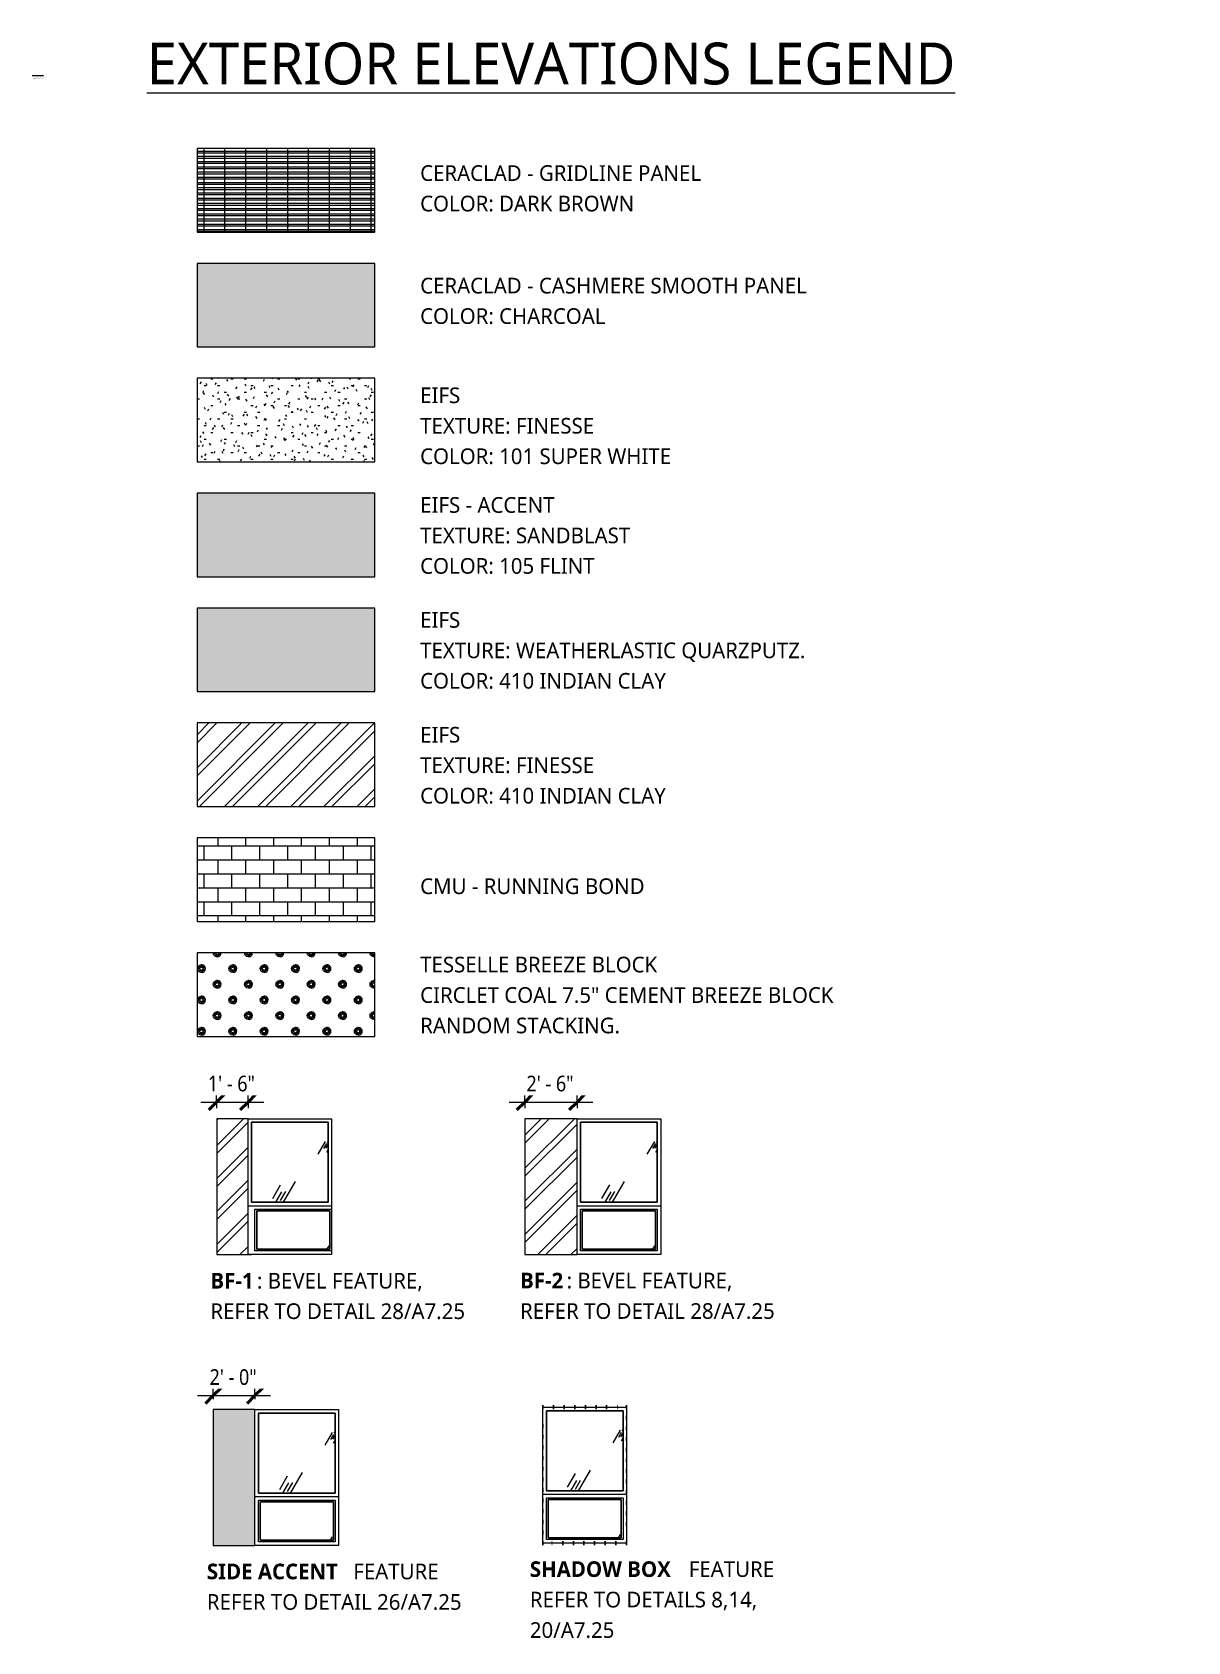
# Model space of a CAD drawing. Header units: inches. Extents: x 6 to 15224, y -733 to 6300.
# Drawn here: x 6 to 670, y -733 to 191 of the extents above; entities that cross this region are included whole.
import ezdxf

# ---------------------------------------------------------------- set-up
doc = ezdxf.new("R2010")
doc.units = ezdxf.units.IN
doc.header["$MEASUREMENT"] = 0
doc.linetypes.add('Dots Space 1_16_', pattern=[6, 0, -6])
for name, color, linetype, lineweight in [('A-ANNO-DIMS', 211, 'Continuous', 13), ('A-ANNO-DIMS-96', 211, 'Continuous', 13), ('A-DETL', 90, 'Continuous', 13), ('A-DETL-GENF', 92, 'Continuous', 13), ('G-ANNO-TEXT', 231, 'Continuous', 13)]:
    doc.layers.add(name, color=color, linetype=linetype, lineweight=lineweight)
doc.styles.add('Open Sans', font='OpenSans-Regular.ttf', dxfattribs={"height": 0.25})
doc.styles.add('Open Sans_1', font='OpenSans-Regular.ttf', dxfattribs={"height": 0.09375})
doc.styles.add('Open Sans_2', font='OpenSans-Regular.ttf', dxfattribs={"height": 24})
doc.styles.add('Open Sans_3', font='OpenSans-Regular.ttf', dxfattribs={"height": 9})
doc.styles.add('Open Sans_4', font='OpenSans-Regular.ttf', dxfattribs={"width": 0.88, "height": 9})
doc.styles.add('Open Sans_B', font='OpenSans-Bold.ttf', dxfattribs={"height": 9})
doc.dimstyles.new('Linear_-_3_32_', dxfattribs={"dimscale": 12, "dimtxt": 9.67122, "dimasz": 0.75, "dimexe": 0.75, "dimexo": 0.5, "dimgap": 0.25, "dimtad": 1, "dimdec": 8, "dimrnd": 0.003906, "dimzin": 3, "dimdsep": 46, "dimlunit": 4, "dimtxsty": 'Open Sans_4', "dimblk1": 'OBLIQUE', "dimblk2": 'OBLIQUE', "dimsah": 1, "dimcen": 0.09, "dimdle": 0.75, "dimadec": 3, "dimazin": 2, "dimtfac": 1, "dimtdec": 4, "dimtix": 1, "dimtmove": 0, "dimatfit": 3, "dimfxl": 1, "dimtvp": 1, "dimtfill": 1, "dimfrac": 2, "dimtolj": 1, "dimtzin": 0, "dimarcsym": 2})
doc.dimstyles.new('Linear_-_3_32__CL', dxfattribs={"dimscale": 12, "dimtxt": 9.67122, "dimasz": 0.75, "dimexe": 0.75, "dimexo": 0.5, "dimgap": 0.25, "dimtad": 1, "dimdec": 8, "dimrnd": 0.003906, "dimzin": 3, "dimdsep": 46, "dimlunit": 4, "dimtxsty": 'Open Sans_4', "dimblk1": 'OBLIQUE', "dimblk2": 'OBLIQUE', "dimsah": 1, "dimcen": 0.09, "dimdle": 0.75, "dimadec": 3, "dimazin": 2, "dimtfac": 1, "dimtdec": 4, "dimtix": 1, "dimtmove": 0, "dimatfit": 3, "dimfxl": 1, "dimtvp": 1, "dimtfill": 1, "dimfrac": 2, "dimtolj": 1, "dimtzin": 0, "dimarcsym": 2})
pattern_1 = [(45, (8.67, 0), (-9.50352, 9.50352), []), (45, (8.67, 14.4), (-9.50352, 9.50352), [])]
pattern_2 = [(59.808, (188.8444, -478.661), (144.0017, 239.99866), [9, -754.581]), (59.808, (188.1104, -485.275), (144.0017, 239.99866), [12, -751.581]), (59.808, (193.2954, -479.845), (144.0017, 239.99866), [6, -757.581]), (59.808, (191.7064, -482.623), (144.0017, 239.99866), [2, -761.581]), (59.808, (194.4014, -481.87), (144.0017, 239.99866), [15, -748.581]), (59.808, (219.8184, -512.064), (144.0017, 239.99866), [5.063, -758.519]), (59.808, (219.3784, -509.8), (144.0017, 239.99866), [6.75, -756.831]), (59.808, (218.1684, -509.942), (144.0017, 239.99866), [3.375, -760.206]), (59.808, (220.2004, -506.439), (144.0017, 239.99866), [1.125, -762.456]), (59.808, (214.9864, -513.171), (144.0017, 239.99866), [8.437, -755.144])]
pattern_3 = [(59.808, (3.9044, -645.779), (144.0017, 239.99866), [9, -754.581]), (59.808, (3.1704, -652.392), (144.0017, 239.99866), [12, -751.581]), (59.808, (8.3554, -646.963), (144.0017, 239.99866), [6, -757.581]), (59.808, (6.7664, -649.741), (144.0017, 239.99866), [2, -761.581]), (59.808, (9.461, -648.987), (144.0017, 239.99866), [15, -748.581]), (59.808, (34.8794, -679.182), (144.0017, 239.99866), [5.063, -758.519]), (59.808, (34.4384, -676.918), (144.0017, 239.99866), [6.75, -756.831]), (59.808, (33.2284, -677.06), (144.0017, 239.99866), [3.375, -760.206]), (59.808, (35.2604, -673.556), (144.0017, 239.99866), [1.125, -762.456]), (59.808, (30.0464, -680.289), (144.0017, 239.99866), [8.437, -755.144])]
pattern_4 = [(59.808, (169.2154, -644.438), (144.0017, 239.99866), [9, -754.581]), (59.808, (168.4814, -651.052), (144.0017, 239.99866), [12, -751.581]), (59.808, (173.6664, -645.622), (144.0017, 239.99866), [6, -757.581]), (59.808, (172.0774, -648.4), (144.0017, 239.99866), [2, -761.581]), (59.808, (174.7724, -647.647), (144.0017, 239.99866), [15, -748.581]), (59.808, (200.1904, -677.841), (144.0017, 239.99866), [5.062, -758.519]), (59.808, (199.7494, -675.577), (144.0017, 239.99866), [6.75, -756.831]), (59.808, (198.5394, -675.719), (144.0017, 239.99866), [3.375, -760.206]), (59.808, (200.5714, -672.216), (144.0017, 239.99866), [1.125, -762.456]), (59.808, (195.3574, -678.948), (144.0017, 239.99866), [8.437, -755.144])]

msp = doc.modelspace()

# ---------------------------------------------------------------- texts
at = {"layer": 'G-ANNO-TEXT', "color": 7, "attachment_point": 1, "bg_fill": 3, "box_fill_scale": 1.25, "bg_fill_color": 256, "bg_fill_true_color": 13158600, "bg_fill_transparency": 0}
for s, insert, char_height, width, style in [('\\LEXTERIOR ELEVATIONS LEGEND', (71.74358169, 185.47558766), 24, 591.759, 'Open Sans_2'), ('\\LGENERAL NOTES - EXTERIOR ELEVATIONS', (6.05004181, 166.91517482), 0.25, 8.08, 'Open Sans'), ('CERACLAD - GRIDLINE PANEL', (228.74466436, 115.04122809), 9, 208.161, 'Open Sans_3'), ('CERACLAD - CASHMERE SMOOTH PANEL', (228.74466436, 50.39046312), 9, 290.274, 'Open Sans_3'), ('EIFS', (228.74466436, -12.60953688), 9, 29.088, 'Open Sans_3'), ('EIFS - ACCENT', (228.74466436, -75.60953688), 9, 99.384, 'Open Sans_3'), ('EIFS', (228.74466436, -141.60953688), 9, 29.088, 'Open Sans_3'), ('EIFS', (228.74466436, -207.60953688), 9, 29.088, 'Open Sans_3'), ('CMU - RUNNING BOND', (228.74466436, -294.60953688), 9, 167.256, 'Open Sans_3'), ('TESSELLE BREEZE BLOCK', (228.74466436, -339.60953688), 9, 177.558, 'Open Sans_3'), ('BF-1', (108.2845703, -521.22950405), 9, 32.421, 'Open Sans_B'), ('SIDE ACCENT', (106.2845703, -688.23954545), 9, 98.172, 'Open Sans_B'), ('SHADOW BOX ', (291.72659137, -686.89881934), 9, 110.595, 'Open Sans_B')]:
    msp.add_mtext(s, dxfattribs=dict(at, insert=insert, char_height=char_height, width=width, style=style))

# ---------------------------------------------------------------- blocks, each defined once
blk = doc.blocks.new('DIMBLOCK1-ELEVATIONS - EXTERIOR - LEGEND')
at = {"layer": 'A-ANNO-DIMS-96'}
for p, q in [((111.9, -423.07), (111.9, -414.07)), ((129.9, -423.07), (129.9, -414.07)), ((102.9, -423.07), (138.9, -423.07)), ((111.9, -423.07), (111.9, -426.64)), ((129.9, -423.07), (129.9, -426.64))]:
    blk.add_line(p, q, dxfattribs=at)
at = {"layer": 'A-ANNO-DIMS-96', "lineweight": 50}
for p, q in [((111.9, -423.07), (107.4, -427.57)), ((111.9, -423.07), (116.4, -418.57)), ((129.9, -423.07), (125.4, -427.57)), ((129.9, -423.07), (134.4, -418.57))]:
    blk.add_line(p, q, dxfattribs=at)
at = {"layer": 'A-ANNO-DIMS-96', "color": 0, "insert": (106.83, -407.96), "char_height": 9, "width": 33.7802, "attachment_point": 1, "line_spacing_factor": 1.151336, "style": 'Open Sans_4', "bg_fill": 3, "box_fill_scale": 1.25, "bg_fill_color": 256, "bg_fill_true_color": 13158600, "bg_fill_transparency": 0}
blk.add_mtext('1\' - 6"', dxfattribs=at)
blk = doc.blocks.new('_Oblique')
at = {"color": 0, "linetype": 'ByBlock', "lineweight": -2}
blk.add_line((-0.5, -0.5), (0.5, 0.5), dxfattribs=at)
blk = doc.blocks.new('DIMBLOCK2-ELEVATIONS - EXTERIOR - LEGEND')
at = {"layer": 'A-ANNO-DIMS-96'}
for p, q in [((100.9, -591.68), (142.9, -591.68)), ((109.9, -591.68), (109.9, -582.68)), ((109.9, -591.68), (109.9, -593.76)), ((133.9, -591.68), (133.9, -582.68)), ((133.9, -591.68), (133.9, -593.76))]:
    blk.add_line(p, q, dxfattribs=at)
at = {"layer": 'A-ANNO-DIMS-96', "lineweight": 50}
for p, q in [((109.9, -591.68), (105.4, -596.18)), ((109.9, -591.68), (114.4, -587.18)), ((133.9, -591.68), (129.4, -596.18)), ((133.9, -591.68), (138.4, -587.18))]:
    blk.add_line(p, q, dxfattribs=at)
at = {"layer": 'A-ANNO-DIMS-96', "color": 0, "insert": (107.83, -576.57), "char_height": 9, "width": 33.7802, "attachment_point": 1, "line_spacing_factor": 1.151336, "style": 'Open Sans_4', "bg_fill": 3, "box_fill_scale": 1.25, "bg_fill_color": 256, "bg_fill_true_color": 13158600, "bg_fill_transparency": 0}
blk.add_mtext('2\' - 0"', dxfattribs=at)
blk = doc.blocks.new('DIMBLOCK3-ELEVATIONS - EXTERIOR - LEGEND')
at = {"layer": 'A-ANNO-DIMS-96'}
for p, q in [((288.84, -423.07), (288.84, -414.07)), ((318.84, -423.07), (318.84, -414.07)), ((279.84, -423.07), (327.84, -423.07)), ((288.84, -423.07), (288.84, -426.64)), ((318.84, -423.07), (318.84, -426.64))]:
    blk.add_line(p, q, dxfattribs=at)
at = {"layer": 'A-ANNO-DIMS-96', "lineweight": 50}
for p, q in [((288.84, -423.07), (284.34, -427.57)), ((288.84, -423.07), (293.34, -418.57)), ((318.84, -423.07), (314.34, -427.57)), ((318.84, -423.07), (323.34, -418.57))]:
    blk.add_line(p, q, dxfattribs=at)
at = {"layer": 'A-ANNO-DIMS-96', "color": 0, "insert": (289.77, -407.96), "char_height": 9, "width": 33.7802, "attachment_point": 1, "line_spacing_factor": 1.151336, "style": 'Open Sans_4', "bg_fill": 3, "box_fill_scale": 1.25, "bg_fill_color": 256, "bg_fill_true_color": 13158600, "bg_fill_transparency": 0}
blk.add_mtext('2\' - 6"', dxfattribs=at)

# ---------------------------------------------------------------- hatches: boundary and pattern name
at = {"layer": 'A-DETL-GENF'}
h = msp.add_hatch(dxfattribs=at)
h.set_pattern_fill('FP_1', style=0, pattern_type=2)
h.set_pattern_definition([(180, (44.67, 0), (-2e-15, -18), [36, 0]), (180, (44.67, 18), (-2e-15, -18), [36, 0]), (180, (44.67, 15), (-2e-15, -18), [36, 0]), (180, (44.67, 12), (-2e-15, -18), [36, 0]), (180, (44.67, 9), (-2e-15, -18), [36, 0]), (180, (44.67, 6), (-2e-15, -18), [36, 0]), (180, (44.67, 3), (-2e-15, -18), [36, 0]), (90, (8.67, 0), (-36, 2e-15), [18, 0]), (90, (20.67, 0), (-36, 2e-15), [18, 0]), (90, (32.67, 0), (-36, 2e-15), [18, 0]), (90, (44.67, 0), (-36, 2e-15), [18, 0]), (180, (44.67, 17), (-2e-15, -18), [36, 0]), (180, (44.67, 14), (-2e-15, -18), [36, 0]), (180, (44.67, 11), (-2e-15, -18), [36, 0]), (180, (44.67, 8), (-2e-15, -18), [36, 0]), (180, (44.67, 5), (-2e-15, -18), [36, 0]), (180, (44.67, 2), (-2e-15, -18), [36, 0])])
h.paths.add_polyline_path([(202.6250919, 76.65498736), (202.6250919, 124.65498736), (100.6250919, 124.65498736), (100.6250919, 76.65498736)])
for color, points in [(8, [(202.6250919, 10.65498736), (202.6250919, 58.65498736), (100.6250919, 58.65498736), (100.6250919, 10.65498736)]), (29, [(202.6250919, -121.34501264), (202.6250919, -73.34501264), (100.6250919, -73.34501264), (100.6250919, -121.34501264)]), (29, [(109.90147541, -677.75893917), (133.90147541, -677.75893917), (133.90147541, -599.75893917), (109.90147541, -599.75893917)])]:
    msp.add_hatch(color=color, dxfattribs=at).paths.add_polyline_path(points)
h = msp.add_hatch(dxfattribs=at)
h.set_pattern_fill('FP_2', color=8, style=0, pattern_type=2)
h.set_pattern_definition([(0, (8.6704, 0), (15.36, 3.84), [1.267, -10.253, 1.267, -10.253, -61.44]), (0, (8.6704, 0), (15.36, 3.84), [-23.04, 1.267, -21.773, 1.267, -10.253, -26.88]), (0, (8.6704, 0), (15.36, 3.84), [-57.6, 1.267, -6.413, 1.267, -17.933]), (120, (14.4304, 1.92), (-11.00554, 11.38215), [1.267, -10.253, 1.267, -10.253, -61.44]), (120, (14.4304, 1.92), (-11.00554, 11.38215), [-23.04, 1.267, -21.773, 1.267, -10.253, -26.88]), (120, (14.4304, 1.92), (-11.00554, 11.38215), [-57.6, 1.267, -6.413, 1.267, -17.933]), (240, (16.3504, 9.6), (-4.35446, -15.22215), [1.267, -10.253, 1.267, -10.253, -61.44]), (240, (16.3504, 9.6), (-4.35446, -15.22215), [-23.04, 1.267, -21.773, 1.267, -10.253, -26.88]), (240, (16.3504, 9.6), (-4.35446, -15.22215), [-57.6, 1.267, -6.413, 1.267, -17.933])])
h.paths.add_polyline_path([(202.6250919, -55.34501264), (202.6250919, -7.34501264), (100.6250919, -7.34501264), (100.6250919, -55.34501264)])
h = msp.add_hatch(dxfattribs=at)
h.set_pattern_fill('FP_3', color=8, style=0, pattern_type=2)
h.set_pattern_definition([(0, (8.6704, 0), (3.84, 0.96), [0.12672, -2.753, 0.12672, -2.753, -15.36]), (0, (8.6704, 0), (3.84, 0.96), [-5.76, 0.12672, -5.633, 0.12672, -2.753, -6.72]), (0, (8.6704, 0), (3.84, 0.96), [-14.4, 0.12672, -1.793, 0.12672, -4.673]), (120, (10.1104, 0.48), (-2.7513844, 2.8455376), [0.12672, -2.753, 0.12672, -2.753, -15.36]), (120, (10.1104, 0.48), (-2.7513844, 2.8455376), [-5.76, 0.12672, -5.633, 0.12672, -2.753, -6.72]), (120, (10.1104, 0.48), (-2.7513844, 2.8455376), [-14.4, 0.12672, -1.793, 0.12672, -4.673]), (240, (10.5904, 2.4), (-1.0886156, -3.8055376), [0.12672, -2.753, 0.12672, -2.753, -15.36]), (240, (10.5904, 2.4), (-1.0886156, -3.8055376), [-5.76, 0.12672, -5.633, 0.12672, -2.753, -6.72]), (240, (10.5904, 2.4), (-1.0886156, -3.8055376), [-14.4, 0.12672, -1.793, 0.12672, -4.673])])
h.paths.add_polyline_path([(202.6250919, -187.34501264), (202.6250919, -139.34501264), (100.6250919, -139.34501264), (100.6250919, -187.34501264)])
h = msp.add_hatch(dxfattribs=at)
h.set_pattern_fill('FP_4', color=8, style=0, pattern_type=2)
h.set_pattern_definition(pattern_1)
h.paths.add_polyline_path([(202.6250919, -253.34501264), (202.6250919, -205.34501264), (100.6250919, -205.34501264), (100.6250919, -253.34501264)])
h = msp.add_hatch(dxfattribs=at)
h.set_pattern_fill('FP_5', color=47, style=0, pattern_type=2)
h.set_pattern_definition([(0, (8.6704, -396), (0, 8), []), (90, (8.6704, -396), (-8, 8), [8, -8])])
h.paths.add_polyline_path([(202.6250919, -319.34501264), (202.6250919, -271.34501264), (100.6250919, -271.34501264), (100.6250919, -319.34501264)])
h = msp.add_hatch(dxfattribs=at)
h.set_pattern_fill('FP_6', color=8, style=0, pattern_type=2)
h.set_pattern_definition([(101.31, (15.4374, 13.503), (-2e-05, 17.99954), [0.6404, -182.924]), (113.962, (15.3264, 14.133), (-35.999447, 90.000185), [0.6404, -176.639]), (130.601, (15.0624, 14.715), (-71.9993, 90.00048), [0.6404, -165.311]), (147.995, (14.6464, 15.204), (-108.000698, 71.999422), [0.6404, -169.171]), (163.301, (14.1044, 15.545), (-72.000262, 17.99993), [0.6404, -187.285]), (180, (13.49, 15.727), (-2e-15, -18), [0.6404, -35.36]), (16.699, (12.2364, 15.545), (72.000262, 17.99993), [0.6404, -187.285]), (32.005, (11.6944, 15.204), (108.000698, 71.999422), [0.6404, -169.171]), (49.399, (11.2784, 14.715), (71.9993, 90.00048), [0.6404, -165.311]), (66.038, (11.0144, 14.133), (35.999447, 90.000185), [0.6404, -176.639]), (78.69, (10.9034, 13.503), (2e-05, 17.99954), [0.6404, -182.924]), (101.31, (11.0284, 12.869), (-2e-05, 17.99954), [0.6404, -182.924]), (113.962, (11.2744, 12.282), (-35.999447, 90.000185), [0.6404, -176.639]), (130.601, (11.6954, 11.798), (-71.9993, 90.00048), [0.6404, -165.311]), (147.995, (12.2374, 11.457), (-108.000698, 71.999422), [0.6404, -169.171]), (163.301, (12.8494, 11.271), (-72.000262, 17.99993), [0.6404, -187.285]), (180, (13.49, 11.273), (-2e-15, -18), [0.6404, -35.36]), (16.699, (13.4914, 11.271), (72.000262, 17.99993), [0.6404, -187.285]), (32.005, (14.1034, 11.457), (108.000698, 71.999422), [0.6404, -169.171]), (49.399, (14.6454, 11.798), (71.9993, 90.00048), [0.6404, -165.311]), (66.038, (15.0664, 12.282), (35.999447, 90.000185), [0.6404, -176.639]), (78.69, (15.3124, 12.869), (2e-05, 17.99954), [0.6404, -182.924]), (101.31, (33.4374, 13.503), (-2e-05, 17.99954), [0.6404, -182.924]), (113.962, (33.3264, 14.133), (-35.999447, 90.000185), [0.6404, -176.639]), (130.601, (33.0624, 14.715), (-71.9993, 90.00048), [0.6404, -165.311]), (147.995, (32.6464, 15.204), (-108.000698, 71.99942), [0.6404, -169.171]), (163.301, (32.1044, 15.545), (-72.000262, 17.99993), [0.6404, -187.285]), (180, (31.49, 15.727), (-2e-15, -18), [0.6404, -35.36]), (16.699, (30.2364, 15.545), (72.000262, 17.99993), [0.6404, -187.285]), (32.005, (29.6944, 15.204), (108.000698, 71.99942), [0.6404, -169.171]), (49.399, (29.2784, 14.715), (71.9993, 90.00048), [0.6404, -165.311]), (66.038, (29.0144, 14.133), (35.999447, 90.000185), [0.6404, -176.639]), (78.69, (28.9034, 13.503), (2e-05, 17.99954), [0.6404, -182.924]), (101.31, (29.0284, 12.869), (-2e-05, 17.99954), [0.6404, -182.924]), (113.962, (29.2744, 12.282), (-35.999447, 90.000185), [0.6404, -176.639]), (130.601, (29.6954, 11.798), (-71.9993, 90.00048), [0.6404, -165.311]), (147.995, (30.2374, 11.457), (-108.000698, 71.99942), [0.6404, -169.171]), (163.301, (30.8494, 11.271), (-72.000262, 17.99993), [0.6404, -187.285]), (180, (31.49, 11.273), (-2e-15, -18), [0.6404, -35.36]), (16.699, (31.4914, 11.271), (72.000262, 17.99993), [0.6404, -187.285]), (32.005, (32.1034, 11.457), (108.000698, 71.99942), [0.6404, -169.171]), (49.399, (32.6454, 11.798), (71.9993, 90.00048), [0.6404, -165.311]), (66.038, (33.0664, 12.282), (35.999447, 90.000185), [0.6404, -176.639]), (78.69, (33.3124, 12.869), (2e-05, 17.99954), [0.6404, -182.924]), (101.31, (24.4374, 4.503), (-2e-05, 17.99954), [0.6404, -182.924]), (113.962, (24.3264, 5.133), (-35.999447, 90.000185), [0.6404, -176.639]), (130.601, (24.0624, 5.715), (-71.9993, 90.00048), [0.6404, -165.311]), (147.995, (23.6464, 6.204), (-108.000698, 71.99942), [0.6404, -169.171]), (163.301, (23.1044, 6.545), (-72.000262, 17.99993), [0.6404, -187.285]), (180, (22.49, 6.727), (-2e-15, -18), [0.6404, -35.36]), (16.699, (21.2364, 6.545), (72.000262, 17.99993), [0.6404, -187.285]), (32.005, (20.6944, 6.204), (108.000698, 71.99942), [0.6404, -169.171]), (49.399, (20.2784, 5.715), (71.9993, 90.00048), [0.6404, -165.311]), (66.038, (20.0144, 5.133), (35.999447, 90.000185), [0.6404, -176.639]), (78.69, (19.9034, 4.503), (2e-05, 17.99954), [0.6404, -182.924]), (101.31, (20.0284, 3.869), (-2e-05, 17.99954), [0.6404, -182.924]), (113.962, (20.2744, 3.282), (-35.999447, 90.000185), [0.6404, -176.639]), (130.601, (20.6954, 2.798), (-71.9993, 90.00048), [0.6404, -165.311]), (147.995, (21.2374, 2.457), (-108.000698, 71.99942), [0.6404, -169.171]), (163.301, (21.8494, 2.271), (-72.000262, 17.99993), [0.6404, -187.285]), (180, (22.49, 2.273), (-2e-15, -18), [0.6404, -35.36]), (16.699, (22.4914, 2.271), (72.000262, 17.99993), [0.6404, -187.285]), (32.005, (23.1034, 2.457), (108.000698, 71.99942), [0.6404, -169.171]), (49.399, (23.6454, 2.798), (71.9993, 90.00048), [0.6404, -165.311]), (66.038, (24.0664, 3.282), (35.999447, 90.000185), [0.6404, -176.639]), (78.69, (24.3124, 3.869), (2e-05, 17.99954), [0.6404, -182.924]), (101.31, (42.4374, 4.503), (-2e-05, 17.99954), [0.6404, -182.924]), (113.962, (42.3264, 5.133), (-35.999447, 90.000185), [0.6404, -176.639]), (130.601, (42.0624, 5.715), (-71.9993, 90.00048), [0.6404, -165.311]), (147.995, (41.6464, 6.204), (-108.000698, 71.99942), [0.6404, -169.171]), (163.301, (41.1044, 6.545), (-72.000262, 17.99993), [0.6404, -187.285]), (180, (40.49, 6.727), (-2e-15, -18), [0.6404, -35.36]), (16.699, (39.2364, 6.545), (72.000262, 17.99993), [0.6404, -187.285]), (32.005, (38.6944, 6.204), (108.000698, 71.99942), [0.6404, -169.171]), (49.399, (38.2784, 5.715), (71.9993, 90.00048), [0.6404, -165.311]), (66.038, (38.0144, 5.133), (35.999447, 90.000185), [0.6404, -176.639]), (78.69, (37.9034, 4.503), (2e-05, 17.99954), [0.6404, -182.924]), (101.31, (38.0284, 3.869), (-2e-05, 17.99954), [0.6404, -182.924]), (113.962, (38.2744, 3.282), (-35.999447, 90.000185), [0.6404, -176.639]), (130.601, (38.6954, 2.798), (-71.9993, 90.00048), [0.6404, -165.311]), (147.995, (39.2374, 2.457), (-108.000698, 71.99942), [0.6404, -169.171]), (163.301, (39.8494, 2.271), (-72.000262, 17.99993), [0.6404, -187.285]), (180, (40.49, 2.273), (-2e-15, -18), [0.6404, -35.36]), (16.699, (40.4914, 2.271), (72.000262, 17.99993), [0.6404, -187.285]), (32.005, (41.1034, 2.457), (108.000698, 71.99942), [0.6404, -169.171]), (49.399, (41.6454, 2.798), (71.9993, 90.00048), [0.6404, -165.311]), (66.038, (42.0664, 3.282), (35.999447, 90.000185), [0.6404, -176.639]), (78.69, (42.3124, 3.869), (2e-05, 17.99954), [0.6404, -182.924]), (101.31, (14.6764, 13.501), (-2e-05, 17.99954), [0.5209, -183.044]), (119.745, (14.5794, 14.012), (-36.00061, 72.00023), [0.5209, -144.6]), (140.194, (14.3204, 14.465), (-36.000244, 36.00027), [0.5209, -140.064]), (159.444, (13.9194, 14.797), (-107.999864, 36.000367), [0.5209, -153.271]), (180, (13.43, 14.977), (-2e-15, -18), [0.521, -35.479]), (20.556, (12.4214, 14.797), (107.999864, 36.000367), [0.5209, -153.271]), (39.806, (12.0204, 14.465), (36.000244, 36.00027), [0.5209, -140.064]), (60.255, (11.7614, 14.012), (36.00061, 72.00023), [0.5209, -144.6]), (78.69, (11.6644, 13.501), (2e-05, 17.99954), [0.5209, -183.044]), (101.31, (11.7664, 12.988), (-2e-05, 17.99954), [0.5209, -183.044]), (119.745, (12.0204, 12.535), (-36.00061, 72.00023), [0.5209, -144.6]), (140.194, (12.4214, 12.202), (-36.000244, 36.00027), [0.5209, -140.064]), (159.444, (12.9094, 12.02), (-107.999864, 36.000367), [0.5209, -153.271]), (0, (12.91, 12.023), (0, -18), [0.521, -35.479]), (20.556, (13.4314, 12.02), (107.999864, 36.000367), [0.5209, -153.271]), (39.806, (13.9194, 12.202), (36.000244, 36.00027), [0.5209, -140.064]), (60.255, (14.3204, 12.535), (36.00061, 72.00023), [0.5209, -144.6]), (78.69, (14.5744, 12.988), (2e-05, 17.99954), [0.5209, -183.044]), (101.31, (32.6764, 13.501), (-2e-05, 17.99954), [0.5209, -183.044]), (119.745, (32.5794, 14.012), (-36.00061, 72.00023), [0.5209, -144.6]), (140.194, (32.3204, 14.465), (-36.000244, 36.00027), [0.5209, -140.064]), (159.444, (31.9194, 14.797), (-107.999864, 36.000367), [0.5209, -153.271]), (180, (31.43, 14.977), (-2e-15, -18), [0.521, -35.479]), (20.556, (30.4214, 14.797), (107.999864, 36.000367), [0.5209, -153.271]), (39.806, (30.0204, 14.465), (36.000244, 36.00027), [0.5209, -140.064]), (60.255, (29.7614, 14.012), (36.00061, 72.00023), [0.5209, -144.6]), (78.69, (29.6644, 13.501), (2e-05, 17.99954), [0.5209, -183.044]), (101.31, (29.7664, 12.988), (-2e-05, 17.99954), [0.5209, -183.044]), (119.745, (30.0204, 12.535), (-36.00061, 72.00023), [0.5209, -144.6]), (140.194, (30.4214, 12.202), (-36.000244, 36.00027), [0.5209, -140.064]), (159.444, (30.9094, 12.02), (-107.999864, 36.000367), [0.5209, -153.271]), (0, (30.91, 12.023), (0, -18), [0.521, -35.479]), (20.556, (31.4314, 12.02), (107.999864, 36.000367), [0.5209, -153.271]), (39.806, (31.9194, 12.202), (36.000244, 36.00027), [0.5209, -140.064]), (60.255, (32.3204, 12.535), (36.00061, 72.00023), [0.5209, -144.6]), (78.69, (32.5744, 12.988), (2e-05, 17.99954), [0.5209, -183.044]), (101.31, (23.6764, 4.501), (-2e-05, 17.99954), [0.5209, -183.044]), (119.745, (23.5794, 5.012), (-36.00061, 72.00023), [0.5209, -144.6]), (140.194, (23.3204, 5.465), (-36.000244, 36.00027), [0.5209, -140.064]), (159.444, (22.9194, 5.797), (-107.999864, 36.000367), [0.5209, -153.271]), (180, (22.43, 5.977), (-2e-15, -18), [0.521, -35.479]), (20.556, (21.4214, 5.797), (107.999864, 36.000367), [0.5209, -153.271]), (39.806, (21.0204, 5.465), (36.000244, 36.00027), [0.5209, -140.064]), (60.255, (20.7614, 5.012), (36.00061, 72.00023), [0.5209, -144.6]), (78.69, (20.6644, 4.501), (2e-05, 17.99954), [0.5209, -183.044]), (101.31, (20.7664, 3.988), (-2e-05, 17.99954), [0.5209, -183.044]), (119.745, (21.0204, 3.535), (-36.00061, 72.00023), [0.5209, -144.6]), (140.194, (21.4214, 3.202), (-36.000244, 36.00027), [0.5209, -140.064]), (159.444, (21.9094, 3.02), (-107.999864, 36.000367), [0.5209, -153.271]), (0, (21.91, 3.023), (0, -18), [0.521, -35.479]), (20.556, (22.4314, 3.02), (107.999864, 36.000367), [0.5209, -153.271]), (39.806, (22.9194, 3.202), (36.000244, 36.00027), [0.5209, -140.064]), (60.255, (23.3204, 3.535), (36.00061, 72.00023), [0.5209, -144.6]), (78.69, (23.5744, 3.988), (2e-05, 17.99954), [0.5209, -183.044]), (101.31, (41.6764, 4.501), (-2e-05, 17.99954), [0.5209, -183.044]), (119.745, (41.5794, 5.012), (-36.00061, 72.00023), [0.5209, -144.6]), (140.194, (41.3204, 5.465), (-36.000244, 36.00027), [0.5209, -140.064]), (159.444, (40.9194, 5.797), (-107.999864, 36.000367), [0.5209, -153.271]), (180, (40.43, 5.977), (-2e-15, -18), [0.521, -35.479]), (20.556, (39.4214, 5.797), (107.999864, 36.000367), [0.5209, -153.271]), (39.806, (39.0204, 5.465), (36.000244, 36.00027), [0.5209, -140.064]), (60.255, (38.7614, 5.012), (36.00061, 72.00023), [0.5209, -144.6]), (78.69, (38.6644, 4.501), (2e-05, 17.99954), [0.5209, -183.044]), (101.31, (38.7664, 3.988), (-2e-05, 17.99954), [0.5209, -183.044]), (119.745, (39.0204, 3.535), (-36.00061, 72.00023), [0.5209, -144.6]), (140.194, (39.4214, 3.202), (-36.000244, 36.00027), [0.5209, -140.064]), (159.444, (39.9094, 3.02), (-107.999864, 36.000367), [0.5209, -153.271]), (0, (39.91, 3.023), (0, -18), [0.521, -35.479]), (20.556, (40.4314, 3.02), (107.999864, 36.000367), [0.5209, -153.271]), (39.806, (40.9194, 3.202), (36.000244, 36.00027), [0.5209, -140.064]), (60.255, (41.3204, 3.535), (36.00061, 72.00023), [0.5209, -144.6]), (78.69, (41.5744, 3.988), (2e-05, 17.99954), [0.5209, -183.044]), (102.529, (14.1094, 13.5), (0.000265, 17.999696), [0.3898, -165.562]), (126.87, (14.0294, 13.883), (-36.000096, 53.999936), [0.3898, -179.61]), (149.036, (13.7964, 14.194), (-143.999948, 90.00084), [0.3898, -209.524]), (174.289, (13.4604, 14.393), (-35.99965, 0.000355), [0.3898, -180.508]), (18.435, (12.7024, 14.31), (71.99967, 18.000065), [0.3898, -113.452]), (41.987, (12.4124, 14.051), (35.999802, 35.999758), [0.3898, -241.775]), (66.038, (12.2534, 13.695), (35.999447, 90.000185), [0.3898, -176.89]), (90, (12.253, 13.305), (-36, 2e-15), [0.3898, -17.61]), (113.962, (12.4114, 12.949), (-35.999447, 90.000185), [0.3898, -176.89]), (138.013, (12.7014, 12.688), (-35.999802, 35.999758), [0.3898, -241.775]), (161.565, (13.0724, 12.566), (-71.99967, 18.000065), [0.3898, -113.452]), (5.711, (13.0724, 12.569), (35.99965, 0.000355), [0.3898, -180.508]), (30.964, (13.4614, 12.606), (143.999948, 90.00084), [0.3898, -209.524]), (53.13, (13.7954, 12.805), (36.000096, 53.999936), [0.3898, -179.61]), (77.471, (14.0254, 13.119), (-0.000265, 17.999696), [0.3898, -165.562]), (102.529, (32.1094, 13.5), (0.000265, 17.999696), [0.3898, -165.562]), (126.87, (32.0294, 13.883), (-36.000096, 53.999936), [0.3898, -179.61]), (149.036, (31.7964, 14.194), (-143.999948, 90.00084), [0.3898, -209.524]), (174.289, (31.4604, 14.393), (-35.99965, 0.000355), [0.3898, -180.508]), (18.435, (30.7024, 14.31), (71.99967, 18.000065), [0.3898, -113.452]), (41.987, (30.4124, 14.051), (35.999802, 35.999758), [0.3898, -241.775]), (66.038, (30.2534, 13.695), (35.999447, 90.000185), [0.3898, -176.89]), (90, (30.253, 13.305), (-36, 2e-15), [0.3898, -17.61]), (113.962, (30.4114, 12.949), (-35.999447, 90.000185), [0.3898, -176.89]), (138.013, (30.7014, 12.688), (-35.999802, 35.999758), [0.3898, -241.775]), (161.565, (31.0724, 12.566), (-71.99967, 18.000065), [0.3898, -113.452]), (5.711, (31.0724, 12.569), (35.99965, 0.000355), [0.3898, -180.508]), (30.964, (31.4614, 12.606), (143.999948, 90.00084), [0.3898, -209.524]), (53.13, (31.7954, 12.805), (36.000096, 53.999936), [0.3898, -179.61]), (77.471, (32.0254, 13.119), (-0.000265, 17.999696), [0.3898, -165.562]), (102.529, (23.1094, 4.5), (0.000265, 17.999696), [0.3898, -165.562]), (126.87, (23.0294, 4.883), (-36.000096, 53.999936), [0.3898, -179.61]), (149.036, (22.7964, 5.194), (-143.999948, 90.00084), [0.3898, -209.524]), (174.289, (22.4604, 5.393), (-35.99965, 0.000355), [0.3898, -180.508]), (18.435, (21.7024, 5.31), (71.99967, 18.000065), [0.3898, -113.452]), (41.987, (21.4124, 5.051), (35.999802, 35.999758), [0.3898, -241.775]), (66.038, (21.2534, 4.695), (35.999447, 90.000185), [0.3898, -176.89]), (90, (21.253, 4.305), (-36, 2e-15), [0.3898, -17.61]), (113.962, (21.4114, 3.949), (-35.999447, 90.000185), [0.3898, -176.89]), (138.013, (21.7014, 3.688), (-35.999802, 35.999758), [0.3898, -241.775]), (161.565, (22.0724, 3.566), (-71.99967, 18.000065), [0.3898, -113.452]), (5.711, (22.0724, 3.569), (35.99965, 0.000355), [0.3898, -180.508]), (30.964, (22.4614, 3.606), (143.999948, 90.00084), [0.3898, -209.524]), (53.13, (22.7954, 3.805), (36.000096, 53.999936), [0.3898, -179.61]), (77.471, (23.0254, 4.119), (-0.000265, 17.999696), [0.3898, -165.562]), (102.529, (41.1094, 4.5), (0.000265, 17.999696), [0.3898, -165.562]), (126.87, (41.0294, 4.883), (-36.000096, 53.999936), [0.3898, -179.61]), (149.036, (40.7964, 5.194), (-143.999948, 90.00084), [0.3898, -209.524]), (174.289, (40.4604, 5.393), (-35.99965, 0.000355), [0.3898, -180.508]), (18.435, (39.7024, 5.31), (71.99967, 18.000065), [0.3898, -113.452]), (41.987, (39.4124, 5.051), (35.999802, 35.999758), [0.3898, -241.775]), (66.038, (39.2534, 4.695), (35.999447, 90.000185), [0.3898, -176.89]), (90, (39.253, 4.305), (-36, 2e-15), [0.3898, -17.61]), (113.962, (39.4114, 3.949), (-35.999447, 90.000185), [0.3898, -176.89]), (138.013, (39.7014, 3.688), (-35.999802, 35.999758), [0.3898, -241.775]), (161.565, (40.0724, 3.566), (-71.99967, 18.000065), [0.3898, -113.452]), (5.711, (40.0724, 3.569), (35.99965, 0.000355), [0.3898, -180.508]), (30.964, (40.4614, 3.606), (143.999948, 90.00084), [0.3898, -209.524]), (53.13, (40.7954, 3.805), (36.000096, 53.999936), [0.3898, -179.61]), (77.471, (41.0254, 4.119), (-0.000265, 17.999696), [0.3898, -165.562])])
h.paths.add_polyline_path([(202.6250919, -385.34501264), (202.6250919, -337.34501264), (100.6250919, -337.34501264), (100.6250919, -385.34501264)])
h = msp.add_hatch(dxfattribs=at)
h.set_pattern_fill('FP_4', style=0, pattern_type=2)
h.set_pattern_definition(pattern_1)
h.paths.add_polyline_path([(129.90147541, -510.64124538), (129.90147541, -432.64124538), (111.90147541, -432.64124538), (111.90147541, -510.64124538)])
h = msp.add_hatch(dxfattribs=at)
h.set_pattern_fill('FP_4', style=0, pattern_type=2)
h.set_pattern_definition(pattern_1)
h.paths.add_polyline_path([(318.84130036, -510.64124538), (318.84130036, -432.64124538), (288.84130036, -432.64124538), (288.84130036, -510.64124538)])
h = msp.add_hatch(dxfattribs=at)
h.set_pattern_fill('FP_7', color=8, style=0, pattern_type=2)
h.set_pattern_definition([(59.808, (-0.0956, -478.661), (144.0017, 239.99866), [9, -754.581]), (59.808, (-0.8296, -485.275), (144.0017, 239.99866), [12, -751.581]), (59.808, (4.3554, -479.845), (144.0017, 239.99866), [6, -757.581]), (59.808, (2.7664, -482.623), (144.0017, 239.99866), [2, -761.581]), (59.808, (5.4614, -481.87), (144.0017, 239.99866), [15, -748.581]), (59.808, (30.8794, -512.064), (144.0017, 239.99866), [5.063, -758.519]), (59.808, (30.4384, -509.8), (144.0017, 239.99866), [6.75, -756.831]), (59.808, (29.2284, -509.942), (144.0017, 239.99866), [3.375, -760.206]), (59.808, (31.2604, -506.439), (144.0017, 239.99866), [1.125, -762.456]), (59.808, (26.0464, -513.171), (144.0017, 239.99866), [8.437, -755.144])])
h.paths.add_polyline_path([(175.90147541, -480.64124538), (175.90147541, -434.64124538), (131.90147541, -434.64124538), (131.90147541, -480.64124538)])
h = msp.add_hatch(dxfattribs=at)
h.set_pattern_fill('FP_9', color=8, style=0, pattern_type=2)
h.set_pattern_definition(pattern_2)
h.paths.add_polyline_path([(364.84130036, -480.64124538), (364.84130036, -434.64124538), (320.84130036, -434.64124538), (320.84130036, -480.64124538)])
h = msp.add_hatch(dxfattribs=at)
h.set_pattern_fill('FP_8', color=8, style=0, pattern_type=2)
h.set_pattern_definition([(59.808, (1.9044, -478.661), (144.0017, 239.99866), [9, -754.581]), (59.808, (1.1704, -485.275), (144.0017, 239.99866), [12, -751.581]), (59.808, (6.3554, -479.845), (144.0017, 239.99866), [6, -757.581]), (59.808, (4.7664, -482.623), (144.0017, 239.99866), [2, -761.581]), (59.808, (7.4614, -481.87), (144.0017, 239.99866), [15, -748.581]), (59.808, (32.8794, -512.064), (144.0017, 239.99866), [5.063, -758.519]), (59.808, (32.4384, -509.8), (144.0017, 239.99866), [6.75, -756.831]), (59.808, (31.2284, -509.942), (144.0017, 239.99866), [3.375, -760.206]), (59.808, (33.2604, -506.439), (144.0017, 239.99866), [1.125, -762.456]), (59.808, (28.0464, -513.171), (144.0017, 239.99866), [8.437, -755.144])])
h.paths.add_polyline_path([(175.90147541, -507.64124538), (176.90147541, -507.64124538), (176.90147541, -485.64124538), (134.90147541, -485.64124538), (134.90147541, -507.64124538)])
h = msp.add_hatch(dxfattribs=at)
h.set_pattern_fill('FP_9', color=8, style=0, pattern_type=2)
h.set_pattern_definition(pattern_2)
h.paths.add_polyline_path([(363.84130036, -507.64124538), (363.84130036, -485.64124538), (321.84130036, -485.64124538), (321.84130036, -507.64124538)])
h = msp.add_hatch(dxfattribs=at)
h.set_pattern_fill('FP_11', color=8, style=0, pattern_type=2)
h.set_pattern_definition(pattern_4)
h.paths.add_polyline_path([(301.21239651, -646.41821306), (345.21239651, -646.41821306), (345.21239651, -600.41821306), (301.21239651, -600.41821306)])
h = msp.add_hatch(dxfattribs=at)
h.set_pattern_fill('FP_10', color=8, style=0, pattern_type=2)
h.set_pattern_definition(pattern_3)
h.paths.add_polyline_path([(176.90147541, -647.75893917), (179.90147541, -647.75893917), (179.90147541, -601.75893917), (135.90147541, -601.75893917), (135.90147541, -647.75893917), (175.90147541, -647.75893917)])
h = msp.add_hatch(dxfattribs=at)
h.set_pattern_fill('FP_10', color=8, style=0, pattern_type=2)
h.set_pattern_definition(pattern_3)
h.paths.add_polyline_path([(175.90147541, -674.75893917), (178.90147541, -674.75893917), (178.90147541, -652.75893917), (136.90147541, -652.75893917), (136.90147541, -674.75893917)])
h = msp.add_hatch(dxfattribs=at)
h.set_pattern_fill('FP_11', color=8, style=0, pattern_type=2)
h.set_pattern_definition(pattern_4)
h.paths.add_polyline_path([(320.84130036, -673.41821306), (344.21239651, -673.41821306), (344.21239651, -651.41821306), (302.21239651, -651.41821306), (302.21239651, -673.41821306), (318.84130036, -673.41821306)])

# ---------------------------------------------------------------- linework, layer by layer
at = {"layer": 'A-DETL'}
for p, q in [((202.6250919, 124.65498736), (100.6250919, 124.65498736)), ((100.6250919, 124.65498736), (100.6250919, 76.65498736)), ((202.6250919, 76.65498736), (202.6250919, 124.65498736)), ((100.6250919, 76.65498736), (202.6250919, 76.65498736)), ((202.6250919, 58.65498736), (100.6250919, 58.65498736)), ((100.6250919, 58.65498736), (100.6250919, 10.65498736)), ((202.6250919, 10.65498736), (202.6250919, 58.65498736)), ((100.6250919, 10.65498736), (202.6250919, 10.65498736)), ((202.6250919, -7.34501264), (100.6250919, -7.34501264)), ((100.6250919, -7.34501264), (100.6250919, -55.34501264)), ((202.6250919, -55.34501264), (202.6250919, -7.34501264)), ((100.6250919, -55.34501264), (202.6250919, -55.34501264)), ((202.6250919, -73.34501264), (100.6250919, -73.34501264)), ((100.6250919, -73.34501264), (100.6250919, -121.34501264)), ((202.6250919, -121.34501264), (202.6250919, -73.34501264)), ((100.6250919, -121.34501264), (202.6250919, -121.34501264)), ((202.6250919, -139.34501264), (100.6250919, -139.34501264)), ((100.6250919, -139.34501264), (100.6250919, -187.34501264)), ((202.6250919, -187.34501264), (202.6250919, -139.34501264)), ((100.6250919, -187.34501264), (202.6250919, -187.34501264)), ((202.6250919, -205.34501264), (100.6250919, -205.34501264)), ((100.6250919, -205.34501264), (100.6250919, -253.34501264)), ((202.6250919, -253.34501264), (202.6250919, -205.34501264)), ((100.6250919, -253.34501264), (202.6250919, -253.34501264)), ((202.6250919, -271.34501264), (100.6250919, -271.34501264)), ((100.6250919, -271.34501264), (100.6250919, -319.34501264)), ((202.6250919, -319.34501264), (202.6250919, -271.34501264)), ((100.6250919, -319.34501264), (202.6250919, -319.34501264)), ((202.6250919, -337.34501264), (100.6250919, -337.34501264)), ((100.6250919, -337.34501264), (100.6250919, -385.34501264)), ((202.6250919, -385.34501264), (202.6250919, -337.34501264)), ((100.6250919, -385.34501264), (202.6250919, -385.34501264)), ((129.90147541, -432.64124538), (111.90147541, -432.64124538)), ((111.90147541, -432.64124538), (111.90147541, -510.64124538)), ((129.90147541, -432.64124538), (177.90147541, -432.64124538)), ((129.90147541, -510.64124538), (129.90147541, -432.64124538)), ((177.90147541, -432.64124538), (177.90147541, -510.64124538)), ((318.84130036, -432.64124538), (288.84130036, -432.64124538)), ((288.84130036, -432.64124538), (288.84130036, -510.64124538)), ((318.84130036, -432.64124538), (366.84130036, -432.64124538)), ((318.84130036, -510.64124538), (318.84130036, -432.64124538)), ((366.84130036, -432.64124538), (366.84130036, -510.64124538)), ((175.90147541, -434.64124538), (131.90147541, -434.64124538)), ((131.90147541, -434.64124538), (131.90147541, -480.64124538)), ((131.90147541, -434.64124538), (175.90147541, -434.64124538)), ((131.90147541, -480.64124538), (131.90147541, -434.64124538)), ((175.90147541, -480.64124538), (175.90147541, -434.64124538)), ((175.90147541, -434.64124538), (175.90147541, -480.64124538)), ((364.84130036, -434.64124538), (320.84130036, -434.64124538)), ((320.84130036, -434.64124538), (320.84130036, -480.64124538)), ((320.84130036, -434.64124538), (364.84130036, -434.64124538)), ((320.84130036, -480.64124538), (320.84130036, -434.64124538)), ((364.84130036, -480.64124538), (364.84130036, -434.64124538)), ((364.84130036, -434.64124538), (364.84130036, -480.64124538)), ((131.90147541, -480.64124538), (175.90147541, -480.64124538)), ((175.90147541, -480.64124538), (131.90147541, -480.64124538)), ((320.84130036, -480.64124538), (364.84130036, -480.64124538)), ((364.84130036, -480.64124538), (320.84130036, -480.64124538)), ((129.90147541, -482.64124538), (177.90147541, -482.64124538)), ((133.90147541, -508.64124538), (133.90147541, -484.64124538)), ((133.90147541, -484.64124538), (177.90147541, -484.64124538)), ((134.90147541, -485.64124538), (176.90147541, -485.64124538)), ((134.90147541, -507.64124538), (134.90147541, -485.64124538)), ((176.90147541, -485.64124538), (176.90147541, -507.64124538)), ((177.90147541, -484.64124538), (177.90147541, -508.64124538)), ((318.84130036, -482.64124538), (366.84130036, -482.64124538)), ((320.84130036, -508.64124538), (320.84130036, -484.64124538)), ((320.84130036, -484.64124538), (364.84130036, -484.64124538)), ((321.84130036, -485.64124538), (363.84130036, -485.64124538)), ((321.84130036, -507.64124538), (321.84130036, -485.64124538)), ((363.84130036, -485.64124538), (363.84130036, -507.64124538)), ((364.84130036, -484.64124538), (364.84130036, -508.64124538)), ((176.90147541, -507.64124538), (134.90147541, -507.64124538)), ((363.84130036, -507.64124538), (321.84130036, -507.64124538)), ((111.90147541, -510.64124538), (131.90147541, -510.64124538)), ((177.90147541, -510.64124538), (129.90147541, -510.64124538)), ((177.90147541, -508.64124538), (133.90147541, -508.64124538)), ((288.84130036, -510.64124538), (318.84130036, -510.64124538)), ((366.84130036, -510.64124538), (318.84130036, -510.64124538)), ((364.84130036, -508.64124538), (320.84130036, -508.64124538)), ((133.90147541, -599.75893917), (109.90147541, -599.75893917)), ((109.90147541, -599.75893917), (109.90147541, -677.75893917)), ((133.90147541, -599.75893917), (181.90147541, -599.75893917)), ((133.90147541, -677.75893917), (133.90147541, -599.75893917)), ((181.90147541, -599.75893917), (181.90147541, -677.75893917)), ((299.21239651, -598.41821306), (347.21239651, -598.41821306)), ((299.21239651, -676.41821306), (299.21239651, -598.41821306)), ((345.21239651, -600.41821306), (301.21239651, -600.41821306)), ((301.21239651, -600.41821306), (301.21239651, -646.41821306)), ((301.21239651, -600.41821306), (345.21239651, -600.41821306)), ((301.21239651, -646.41821306), (301.21239651, -600.41821306)), ((345.21239651, -646.41821306), (345.21239651, -600.41821306)), ((345.21239651, -600.41821306), (345.21239651, -646.41821306)), ((347.21239651, -598.41821306), (347.21239651, -676.41821306)), ((179.90147541, -601.75893917), (135.90147541, -601.75893917)), ((135.90147541, -601.75893917), (135.90147541, -647.75893917)), ((135.90147541, -601.75893917), (179.90147541, -601.75893917)), ((135.90147541, -647.75893917), (135.90147541, -601.75893917)), ((179.90147541, -647.75893917), (179.90147541, -601.75893917)), ((179.90147541, -601.75893917), (179.90147541, -647.75893917)), ((301.21239651, -646.41821306), (345.21239651, -646.41821306)), ((345.21239651, -646.41821306), (301.21239651, -646.41821306)), ((133.90147541, -649.75893917), (181.90147541, -649.75893917)), ((135.90147541, -647.75893917), (179.90147541, -647.75893917)), ((179.90147541, -647.75893917), (135.90147541, -647.75893917)), ((135.90147541, -675.75893917), (135.90147541, -651.75893917)), ((135.90147541, -651.75893917), (179.90147541, -651.75893917)), ((136.90147541, -652.75893917), (178.90147541, -652.75893917)), ((136.90147541, -674.75893917), (136.90147541, -652.75893917)), ((178.90147541, -652.75893917), (178.90147541, -674.75893917)), ((179.90147541, -651.75893917), (179.90147541, -675.75893917)), ((299.21239651, -648.41821306), (347.21239651, -648.41821306)), ((301.21239651, -674.41821306), (301.21239651, -650.41821306)), ((301.21239651, -650.41821306), (345.21239651, -650.41821306)), ((302.21239651, -651.41821306), (344.21239651, -651.41821306)), ((302.21239651, -673.41821306), (302.21239651, -651.41821306)), ((344.21239651, -651.41821306), (344.21239651, -673.41821306)), ((345.21239651, -650.41821306), (345.21239651, -674.41821306)), ((178.90147541, -674.75893917), (136.90147541, -674.75893917)), ((345.21239651, -674.41821306), (301.21239651, -674.41821306)), ((344.21239651, -673.41821306), (302.21239651, -673.41821306)), ((109.90147541, -677.75893917), (133.90147541, -677.75893917)), ((181.90147541, -677.75893917), (133.90147541, -677.75893917)), ((179.90147541, -675.75893917), (135.90147541, -675.75893917)), ((347.21239651, -676.41821306), (299.21239651, -676.41821306))]:
    msp.add_line(p, q, dxfattribs=at)
at = {"layer": 'A-DETL', "lineweight": 18}
for p, q in [((129.90147541, -432.64124538), (111.90147541, -432.64124538)), ((111.90147541, -432.64124538), (111.90147541, -510.64124538)), ((129.90147541, -510.64124538), (129.90147541, -432.64124538)), ((318.84130036, -432.64124538), (288.84130036, -432.64124538)), ((288.84130036, -432.64124538), (288.84130036, -510.64124538)), ((318.84130036, -510.64124538), (318.84130036, -432.64124538)), ((176.90147541, -485.64124538), (134.90147541, -485.64124538)), ((134.90147541, -485.64124538), (134.90147541, -507.64124538)), ((176.90147541, -507.64124538), (176.90147541, -485.64124538)), ((363.84130036, -485.64124538), (321.84130036, -485.64124538)), ((321.84130036, -485.64124538), (321.84130036, -507.64124538)), ((363.84130036, -507.64124538), (363.84130036, -485.64124538)), ((134.90147541, -507.64124538), (176.90147541, -507.64124538)), ((321.84130036, -507.64124538), (363.84130036, -507.64124538)), ((111.90147541, -510.64124538), (129.90147541, -510.64124538)), ((288.84130036, -510.64124538), (318.84130036, -510.64124538)), ((133.90147541, -599.75893917), (109.90147541, -599.75893917)), ((109.90147541, -599.75893917), (109.90147541, -677.75893917)), ((133.90147541, -677.75893917), (133.90147541, -599.75893917)), ((178.90147541, -652.75893917), (136.90147541, -652.75893917)), ((136.90147541, -652.75893917), (136.90147541, -674.75893917)), ((178.90147541, -674.75893917), (178.90147541, -652.75893917)), ((344.21239651, -651.41821306), (302.21239651, -651.41821306)), ((302.21239651, -651.41821306), (302.21239651, -673.41821306)), ((344.21239651, -673.41821306), (344.21239651, -651.41821306)), ((136.90147541, -674.75893917), (178.90147541, -674.75893917)), ((302.21239651, -673.41821306), (344.21239651, -673.41821306)), ((109.90147541, -677.75893917), (133.90147541, -677.75893917))]:
    msp.add_line(p, q, dxfattribs=at)
at = {"layer": 'A-DETL', "linetype": 'Dots Space 1_16_', "lineweight": 100}
for p, q in [((299.21239651, -598.41821306), (347.21239651, -598.41821306)), ((299.21239651, -676.41821306), (299.21239651, -598.41821306)), ((347.21239651, -598.41821306), (347.21239651, -676.41821306)), ((347.21239651, -676.41821306), (299.21239651, -676.41821306))]:
    msp.add_line(p, q, dxfattribs=at)

msp.set_redraw_order([(e.dxf.handle, doc.entitydb.next_handle()) for e in msp.query("TEXT MTEXT ATTDEF DIMENSION ARC_DIMENSION")])  # texts and dimensions are drawn at this point

# ---------------------------------------------------------------- next in the draw order: texts
at = {"layer": 'G-ANNO-TEXT', "color": 7, "attachment_point": 1, "bg_fill": 3, "box_fill_scale": 1.25, "bg_fill_color": 256, "bg_fill_true_color": 13158600, "bg_fill_transparency": 0}
for s, insert, char_height, width, style in [('1.', (6.05004181, 166.35155438), 0.09375, 0.4545, 'Open Sans_1'), ('COLOR: DARK BROWN', (228.74466436, 97.54122809), 9, 161.196, 'Open Sans_3'), ('COLOR: CHARCOAL  ', (228.74466436, 32.89046312), 9, 147.561, 'Open Sans_3'), ('TEXTURE: FINESSE', (228.74466436, -30.10953688), 9, 129.381, 'Open Sans_3'), ('TEXTURE: SANDBLAST', (228.74466436, -93.10953688), 9, 157.257, 'Open Sans_3'), ('TEXTURE: WEATHERLASTIC QUARZPUTZ.', (228.74466436, -159.10953688), 9, 288.456, 'Open Sans_3'), ('TEXTURE: FINESSE', (228.74466436, -225.10953688), 9, 129.381, 'Open Sans_3'), ('CIRCLET COAL 7.5" CEMENT BREEZE BLOCK', (228.74466436, -357.10953688), 9, 308.757, 'Open Sans_3'), (': BEVEL FEATURE, ', (135.0345703, -521.22950405), 9, 127.866, 'Open Sans_3'), (' FEATURE ', (187.2845703, -688.23954545), 9, 71.811, 'Open Sans_3'), ('FEATURE ', (382.97659137, -686.89881934), 9, 67.872, 'Open Sans_3')]:
    msp.add_mtext(s, dxfattribs=dict(at, insert=insert, char_height=char_height, width=width, style=style))

# ---------------------------------------------------------------- next in the draw order: dimensions: what is measured, and where the dimension line sits
at = {"layer": 'A-ANNO-DIMS'}
for base, p1, p2, dimstyle, override, picture, middle in [((129.901475406, -423.0673600868), (111.901475406, -432.6412453784), (129.901475406, -432.6412453784), 'Linear_-_3_32_', {"dimpost": '<>', "dimfxl": 18}, 'DIMBLOCK1-ELEVATIONS - EXTERIOR - LEGEND', (120.901475406, -415.4600713228)), ((318.8413003576, -423.0673600868), (288.8413003576, -432.6412453784), (318.8413003576, -432.6412453784), 'Linear_-_3_32__CL', {"dimpost": '<>', "dimfxl": 30}, 'DIMBLOCK3-ELEVATIONS - EXTERIOR - LEGEND', (303.8413003576, -415.4600713228)), ((133.901475406, -591.6810602049), (109.901475406, -599.758939166), (133.901475406, -599.758939166), 'Linear_-_3_32__CL', {"dimpost": '<>', "dimfxl": 24}, 'DIMBLOCK2-ELEVATIONS - EXTERIOR - LEGEND', (121.901475406, -584.0676406508))]:
    dim = msp.add_linear_dim(base=base, p1=p1, p2=p2, dimstyle=dimstyle, override=override, dxfattribs=at)
    dim.commit()
    dim.dimension.update_dxf_attribs({"geometry": picture, "text_midpoint": middle})

# ---------------------------------------------------------------- next in the draw order: texts
at = {"layer": 'G-ANNO-TEXT', "color": 7, "attachment_point": 1, "bg_fill": 3, "box_fill_scale": 1.25, "bg_fill_color": 256, "bg_fill_true_color": 13158600, "bg_fill_transparency": 0}
for s, insert, char_height, width, style in [('2.', (6.05004181, 166.16926272), 0.09375, 0.4545, 'Open Sans_1'), ('COLOR: 101 SUPER WHITE ', (228.74466436, -47.60953688), 9, 192.102, 'Open Sans_3'), ('COLOR: 105 FLINT ', (228.74466436, -110.60953688), 9, 133.926, 'Open Sans_3'), ('COLOR: 410 INDIAN CLAY', (228.74466436, -176.60953688), 9, 182.406, 'Open Sans_3'), ('COLOR: 410 INDIAN CLAY', (228.74466436, -242.60953688), 9, 182.406, 'Open Sans_3'), ('RANDOM STACKING.', (228.74466436, -374.60953688), 9, 149.076, 'Open Sans_3'), ('REFER TO DETAIL 28/A7.25', (108.2845703, -538.72950405), 9, 190.284, 'Open Sans_3'), ('REFER TO DETAIL 26/A7.25', (106.2845703, -705.73954545), 9, 190.284, 'Open Sans_3')]:
    msp.add_mtext(s, dxfattribs=dict(at, insert=insert, char_height=char_height, width=width, style=style))

# ---------------------------------------------------------------- next in the draw order: texts
for s, insert, char_height, width, style in [('3.', (6.05004181, 165.98697105), 0.09375, 0.4545, 'Open Sans_1'), ('BF-2', (286.09235399, -521.12185167), 9, 32.421, 'Open Sans_B'), ('REFER TO DETAILS 8,14, ', (291.72659137, -704.39881934), 9, 173.316, 'Open Sans_3')]:
    msp.add_mtext(s, dxfattribs=dict(at, insert=insert, char_height=char_height, width=width, style=style))

# ---------------------------------------------------------------- next in the draw order: texts
for s, insert, char_height, width, style in [('4.', (6.05004181, 165.80467938), 0.09375, 0.4545, 'Open Sans_1'), (': BEVEL FEATURE, ', (312.84235399, -521.12185167), 9, 127.866, 'Open Sans_3'), ('20/A7.25', (291.72659137, -721.89881934), 9, 63.63, 'Open Sans_3')]:
    msp.add_mtext(s, dxfattribs=dict(at, insert=insert, char_height=char_height, width=width, style=style))

# ---------------------------------------------------------------- next in the draw order: texts
for s, insert, char_height, width, style in [('5.', (6.05004181, 165.62238772), 0.09375, 0.4545, 'Open Sans_1'), ('REFER TO DETAIL 28/A7.25', (286.09235399, -538.62185167), 9, 190.284, 'Open Sans_3')]:
    msp.add_mtext(s, dxfattribs=dict(at, insert=insert, char_height=char_height, width=width, style=style))

# ---------------------------------------------------------------- next in the draw order: texts
at = {"layer": 'G-ANNO-TEXT', "color": 7, "insert": (6.05004181, 165.44009605), "char_height": 0.09375, "width": 0.4545, "attachment_point": 1, "style": 'Open Sans_1', "bg_fill": 3, "box_fill_scale": 1.25, "bg_fill_color": 256, "bg_fill_true_color": 13158600, "bg_fill_transparency": 0}
msp.add_mtext('6.', dxfattribs=at)

# ---------------------------------------------------------------- next in the draw order: texts
at = {"layer": 'G-ANNO-TEXT', "color": 7, "insert": (6.05004181, 165.25780438), "char_height": 0.09375, "width": 0.4545, "attachment_point": 1, "style": 'Open Sans_1', "bg_fill": 3, "box_fill_scale": 1.25, "bg_fill_color": 256, "bg_fill_true_color": 13158600, "bg_fill_transparency": 0}
msp.add_mtext('7.', dxfattribs=at)

# ---------------------------------------------------------------- next in the draw order: texts
at = {"layer": 'G-ANNO-TEXT', "color": 7, "insert": (6.05004181, 164.89322105), "char_height": 0.09375, "width": 0.4545, "attachment_point": 1, "style": 'Open Sans_1', "bg_fill": 3, "box_fill_scale": 1.25, "bg_fill_color": 256, "bg_fill_true_color": 13158600, "bg_fill_transparency": 0}
msp.add_mtext('8.', dxfattribs=at)

# ---------------------------------------------------------------- next in the draw order: texts
at = {"layer": 'G-ANNO-TEXT', "color": 7, "insert": (6.42504181, 166.35155438), "char_height": 0.09375, "width": 6.83328125, "attachment_point": 1, "style": 'Open Sans_1', "bg_fill": 3, "box_fill_scale": 1.25, "bg_fill_color": 256, "bg_fill_true_color": 13158600, "bg_fill_transparency": 0}
msp.add_mtext("REFER TO SHEET A0.01 FOR 'PROJECT NOTES' APPLICABLE TO ALL PORTIONS OF THE WORK.", dxfattribs=at)

# ---------------------------------------------------------------- next in the draw order: texts
at = {"layer": 'G-ANNO-TEXT', "color": 7, "insert": (6.42504181, 166.16926272), "char_height": 0.09375, "width": 2.966875, "attachment_point": 1, "style": 'Open Sans_1', "bg_fill": 3, "box_fill_scale": 1.25, "bg_fill_color": 256, "bg_fill_true_color": 13158600, "bg_fill_transparency": 0}
msp.add_mtext('SEE SHEET A12.21 FOR WINDOW TYPES.', dxfattribs=at)

# ---------------------------------------------------------------- next in the draw order: texts
at = {"layer": 'G-ANNO-TEXT', "color": 7, "insert": (6.42504181, 165.98697105), "char_height": 0.09375, "width": 3.27303125, "attachment_point": 1, "style": 'Open Sans_1', "bg_fill": 3, "box_fill_scale": 1.25, "bg_fill_color": 256, "bg_fill_true_color": 13158600, "bg_fill_transparency": 0}
msp.add_mtext('SEE SHEET A12.25 FOR STOREFRONT TYPES.', dxfattribs=at)

# ---------------------------------------------------------------- next in the draw order: texts
at = {"layer": 'G-ANNO-TEXT', "color": 7, "insert": (6.42504181, 165.80467938), "char_height": 0.09375, "width": 5.2961875, "attachment_point": 1, "style": 'Open Sans_1', "bg_fill": 3, "box_fill_scale": 1.25, "bg_fill_color": 256, "bg_fill_true_color": 13158600, "bg_fill_transparency": 0}
msp.add_mtext('SEE DOOR SCHEDULE SHEET A12.02 FOR DOOR LOCATION AND TYPES.', dxfattribs=at)

# ---------------------------------------------------------------- next in the draw order: texts
at = {"layer": 'G-ANNO-TEXT', "color": 7, "insert": (6.42504181, 165.62238772), "char_height": 0.09375, "width": 4.30196875, "attachment_point": 1, "style": 'Open Sans_1', "bg_fill": 3, "box_fill_scale": 1.25, "bg_fill_color": 256, "bg_fill_true_color": 13158600, "bg_fill_transparency": 0}
msp.add_mtext('SEE WALL SECTIONS FOR ADDITIONAL EXTERIOR DETAILS.', dxfattribs=at)

# ---------------------------------------------------------------- next in the draw order: texts
at = {"layer": 'G-ANNO-TEXT', "color": 7, "insert": (6.42504181, 165.44009605), "char_height": 0.09375, "width": 3.29196875, "attachment_point": 1, "style": 'Open Sans_1', "bg_fill": 3, "box_fill_scale": 1.25, "bg_fill_color": 256, "bg_fill_true_color": 13158600, "bg_fill_transparency": 0}
msp.add_mtext('REFER TO A0.11 FOR EXTERIOR WALL TYPES.', dxfattribs=at)

# ---------------------------------------------------------------- next in the draw order: texts
at = {"layer": 'G-ANNO-TEXT', "color": 7, "insert": (6.42504181, 165.25780438), "char_height": 0.09375, "width": 7.73596875, "attachment_point": 1, "style": 'Open Sans_1', "bg_fill": 3, "box_fill_scale": 1.25, "bg_fill_color": 256, "bg_fill_true_color": 13158600, "bg_fill_transparency": 0}
msp.add_mtext('EXPOXY PAINT AT EXPOSED EXTERIOR CMU, UNLESS NOTED OTHERWISE. WATER REPELLENT / GRAFFITI ', dxfattribs=at)

# ---------------------------------------------------------------- next in the draw order: texts
at = {"layer": 'G-ANNO-TEXT', "color": 7, "insert": (6.42504181, 165.07551272), "char_height": 0.09375, "width": 5.77909375, "attachment_point": 1, "style": 'Open Sans_1', "bg_fill": 3, "box_fill_scale": 1.25, "bg_fill_color": 256, "bg_fill_true_color": 13158600, "bg_fill_transparency": 0}
msp.add_mtext('PROTECTION AT EXPOSED CMU BELOW LEVEL 2, UNLESS NOTED OTHERWISE.', dxfattribs=at)

# ---------------------------------------------------------------- next in the draw order: texts
at = {"layer": 'G-ANNO-TEXT', "color": 7, "insert": (6.42504181, 164.89322105), "char_height": 0.09375, "width": 7.71703125, "attachment_point": 1, "style": 'Open Sans_1', "bg_fill": 3, "box_fill_scale": 1.25, "bg_fill_color": 256, "bg_fill_true_color": 13158600, "bg_fill_transparency": 0}
msp.add_mtext('WATER REPELLENT / GRAFFITI PROTECTION AT ALL EXPOSED CONCRETE WALLS AND CURBS AT LEVEL 1.', dxfattribs=at)

doc.saveas('drawing.dxf')
